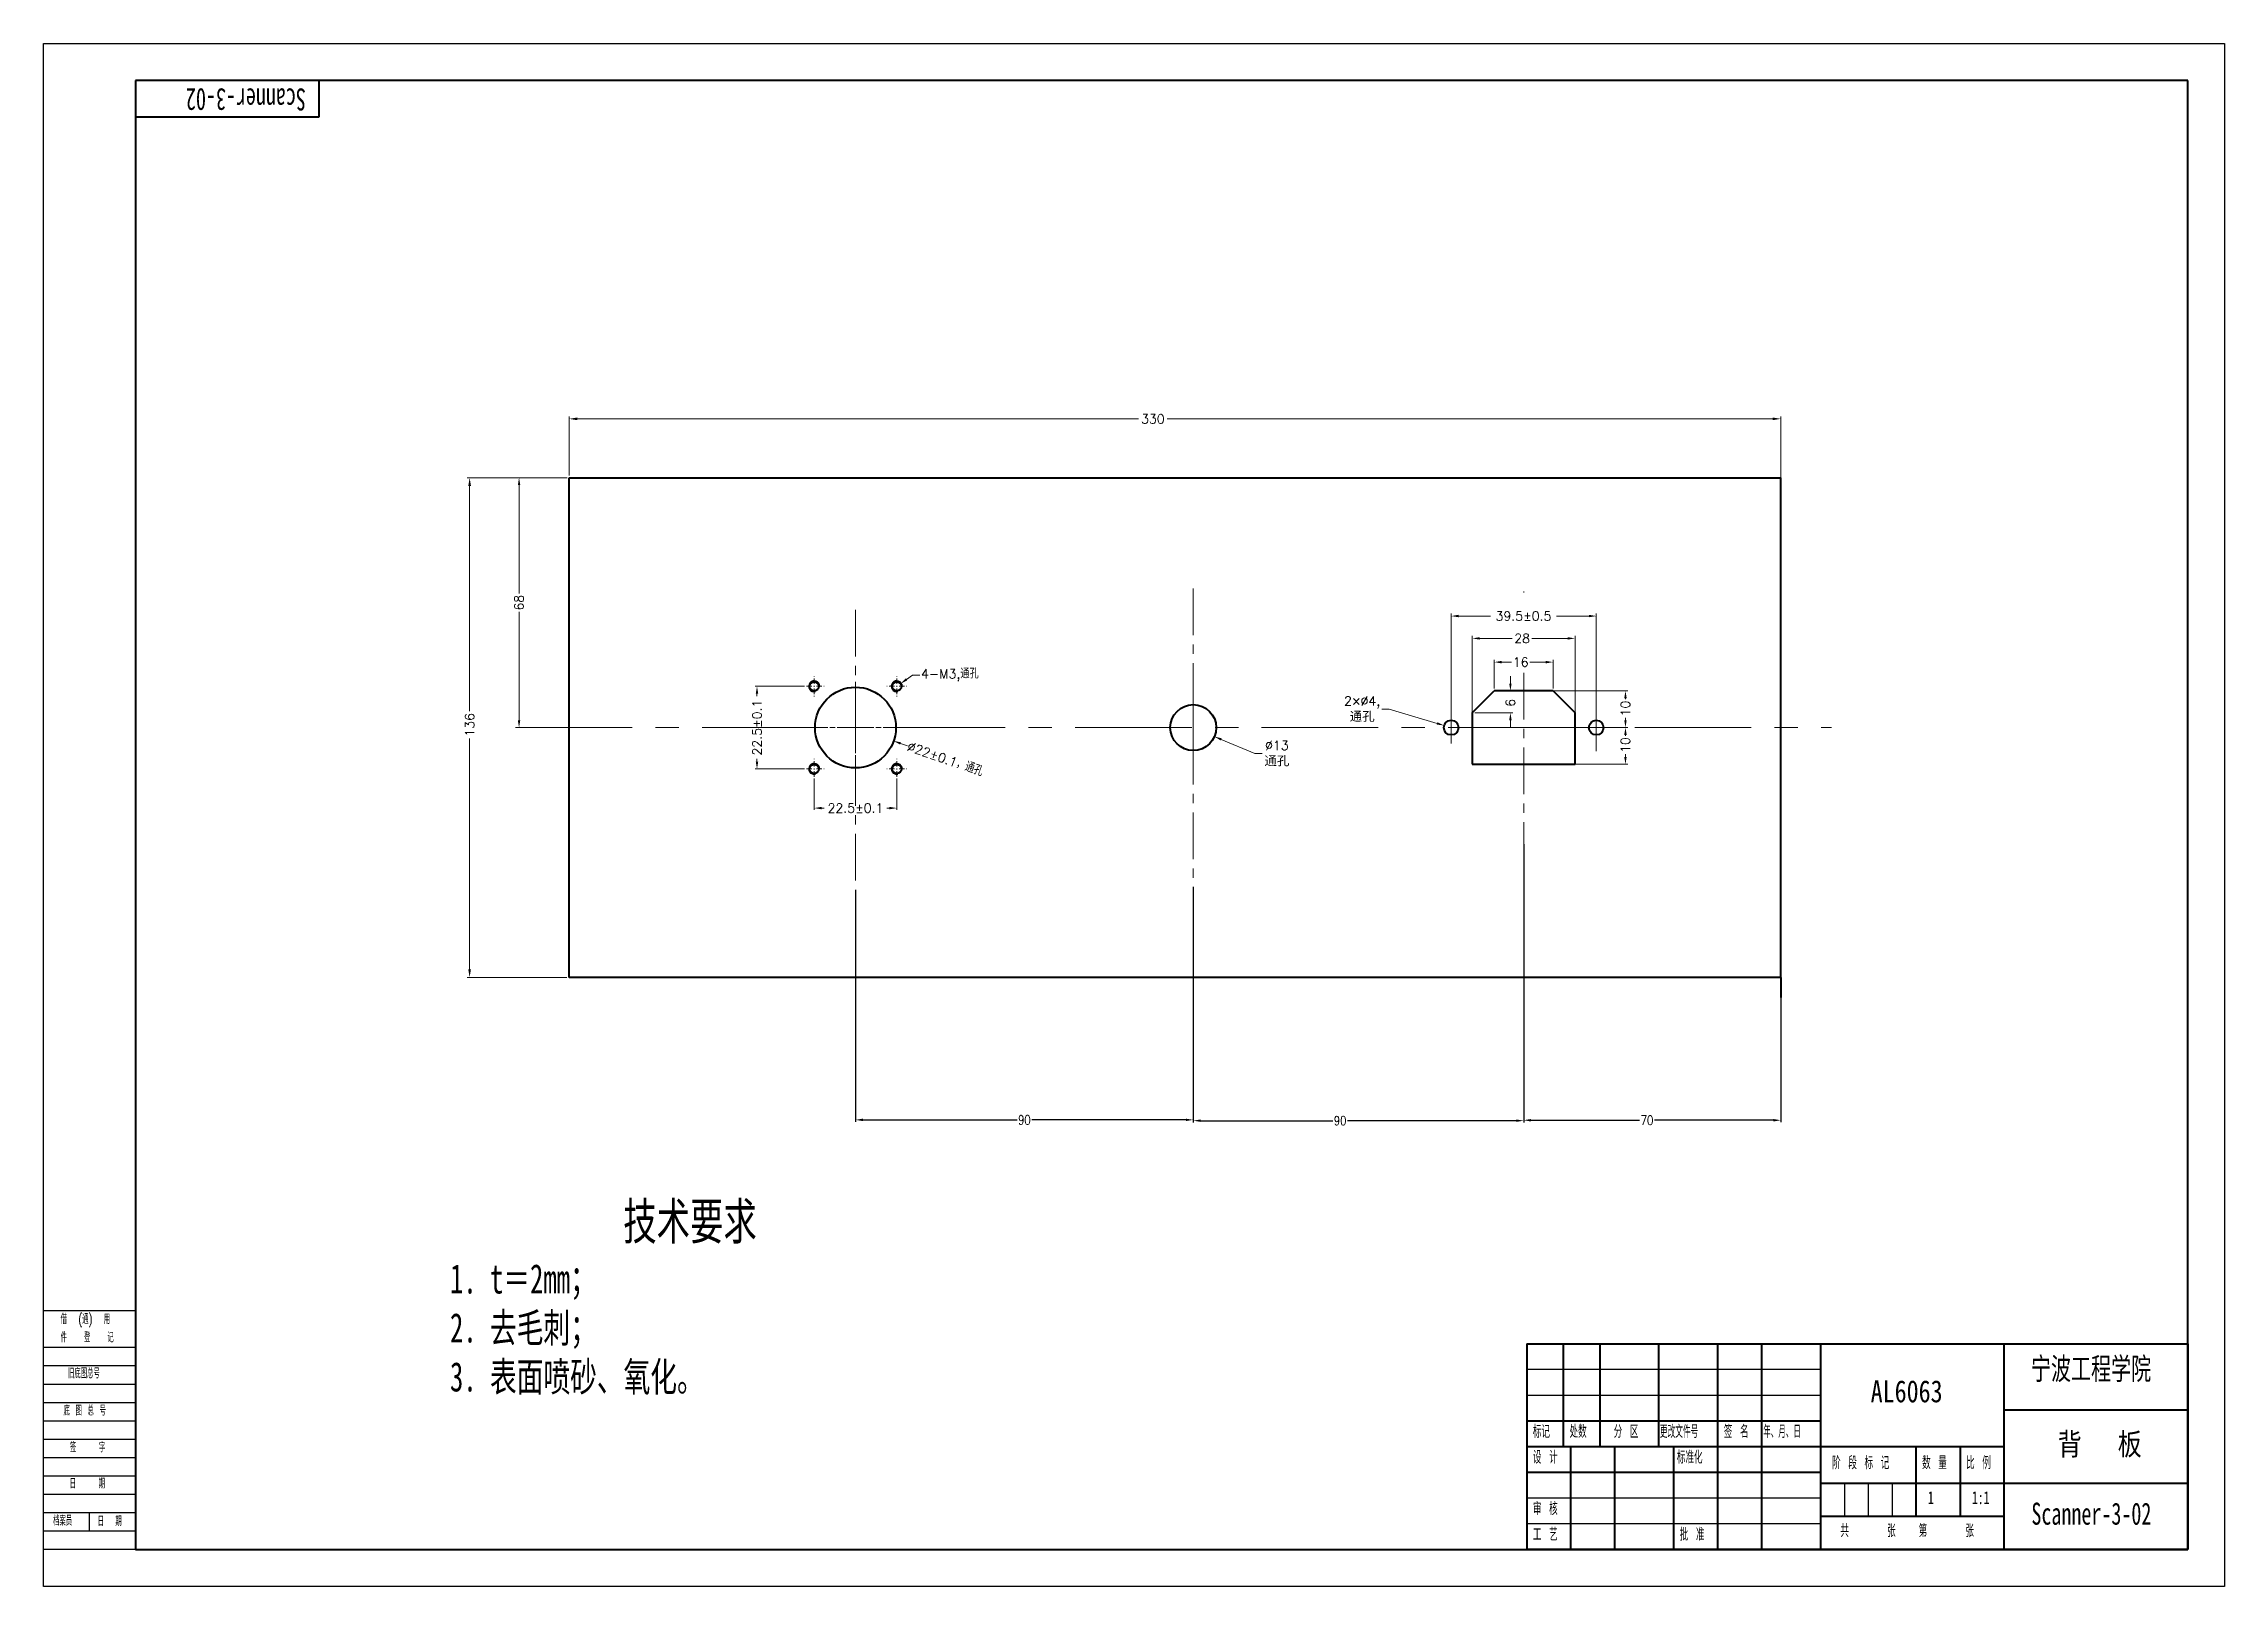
# Model space of a CAD drawing. Header units: millimetres. Extents: x 2888 to 5815, y 11255 to 13746.
# Drawn here: x 3583 to 4177, y 11255 to 11675 of the extents above; entities that cross this region are included whole.
import ezdxf

# ---------------------------------------------------------------- set-up
doc = ezdxf.new("R2010")
doc.units = ezdxf.units.MM
doc.header["$PDMODE"] = 3
doc.header["$PDSIZE"] = 0.3125
for name, pattern in [('CENTER', [50.8, 31.75, -6.35, 6.35, -6.35]), ('CENTERX2', [20.32, 12.7, -2.54, 2.54, -2.54]), ('EB_DASHDOT', [39, 30, -3, 3, -3])]:
    doc.linetypes.add(name, pattern=pattern)
for name, color, linetype, lineweight in [('CAXA0', 7, 'Continuous', 40), ('CAXA1', 1, 'EB_DASHDOT', 15), ('CAXA3', 7, 'Continuous', 25), ('center', 1, 'CENTER', 15), ('dim', 82, 'Continuous', 15), ('Trimetric', 7, 'Continuous', 40), ('中心线', 6, 'CENTER', 15), ('中心线层', 1, 'CENTERX2', 15), ('粗实线', 7, 'Continuous', 40)]:
    doc.layers.add(name, color=color, linetype=linetype, lineweight=lineweight)
doc.layers.add('尺寸线', color=7, linetype='Continuous')
doc.styles.add('ROMANC', font='romanc.shx', dxfattribs={"bigfont": 'gbcbig.shx'})
doc.styles.get("Standard").update_dxf_attribs({"font": 'txt', "width": 0.8, "bigfont": 'gbcbig.shx'})
doc.styles.add('TextStyle0', font='txt', dxfattribs={"width": 0.599418, "bigfont": 'gbcbig.shx'})
doc.styles.add('TextStyle1', font='txt', dxfattribs={"width": 0.585181, "bigfont": 'gbcbig.shx'})
doc.styles.add('UserTxtStyle1', font='txt', dxfattribs={"width": 0.667, "bigfont": 'gbcbig.shx'})
doc.styles.add('标准', font='txt', dxfattribs={"width": 0.667, "bigfont": 'gbcbig.shx'})
doc.dimstyles.get("Standard").update_dxf_attribs({"dimtxt": 0.15625, "dimasz": 0.1875, "dimexe": 0.18, "dimexo": 0.0625, "dimgap": 0.09, "dimtad": 0, "dimtih": 1, "dimtoh": 1, "dimdec": 3, "dimzin": 0, "dimdsep": 46, "dimtxsty": 'Standard', "dimcen": 0, "dimdle": 0.375, "dimadec": 0, "dimazin": 0, "dimtfac": 1, "dimtdec": 3, "dimtofl": 0, "dimtmove": 0, "dimatfit": 3, "dimfxl": 0, "dimtolj": 1, "dimtzin": 0, "dimarcsym": 0})
doc.dimstyles.new('YanXiu', dxfattribs={"dimtxt": 2.5, "dimasz": 2.2, "dimexe": 0.66, "dimexo": 0.66, "dimgap": 0.66, "dimtad": 0, "dimtoh": 1, "dimdsep": 46, "dimtxsty": 'ROMANC', "dimcen": 0, "dimclrd": 256, "dimclre": 131, "dimclrt": 42, "dimazin": 2, "dimtfac": 1, "dimtofl": 0, "dimtmove": 0, "dimatfit": 3, "dimfxl": 0, "dimlwd": 5, "dimlwe": 5, "dimarcsym": 0})

msp = doc.modelspace()

# ---------------------------------------------------------------- texts
at = {"layer": 'CAXA0', "color": 3, "linetype": 'Continuous', "lineweight": 25, "insert": (3654.5885, 11656.6112), "char_height": 6, "attachment_point": 1, "rotation": 180, "style": '标准'}
msp.add_mtext('{\\fFangSong_GB2312|b0|i0|c134|p0;Scanner-3-02}', dxfattribs=at)
at = {"layer": 'CAXA0', "color": 3, "linetype": 'Continuous', "lineweight": -3, "char_height": 6, "attachment_point": 1, "style": '标准'}
for s, insert in [('{\\fSTFangsong|b0|i0|c134|p2;宁波工程学院}', (4124.4463, 11317.072)), ('{\\fSimSun|b0|i0|c134|p2;\\W0.8;AL6063}', (4080.7955, 11310.9165)), ('{\\fSTFangsong|b0|i0|c134|p2;\\W0.8;背   板}', (4131.7415, 11296.5454)), ('{\\fSTFangsong|b0|i0|c134|p2;Scanner-3-02}', (4124.5793, 11277.6006))]:
    msp.add_mtext(s, dxfattribs=dict(at, insert=insert))
at = {"layer": 'CAXA0', "color": 3, "char_height": 3.5, "attachment_point": 1}
for s, insert, style in [('标记', (3988.7666, 11298.7074), '标准'), ('处数', (3998.7666, 11298.7074), '标准'), ('分 区', (4010.792, 11298.7074), '标准'), ('更改文件号', (4023.358, 11298.7074), 'TextStyle0'), ('签 名', (4040.792, 11298.7074), '标准'), ('年、月、日', (4051.5325, 11298.7074), 'TextStyle1'), ('设 计', (3988.792, 11291.7074), '标准'), ('标准化', (4027.9924, 11291.7074), '标准'), ('阶 段 标 记', (4070.2946, 11290.2074), '标准'), ('数 量', (4094.792, 11290.2074), '标准'), ('比 例', (4106.792, 11290.2074), '标准'), ('审 核', (3988.792, 11277.7074), '标准'), ('工 艺', (3988.792, 11270.7074), '标准'), ('批 准', (4028.792, 11270.7074), '标准'), ('共     张   第     张', (4072.5489, 11271.7074), '标准')]:
    msp.add_mtext(s, dxfattribs=dict(at, insert=insert, style=style))
at = {"layer": 'CAXA0', "insert": (3988.792, 11291.7074), "char_height": 3.5, "attachment_point": 1, "style": '标准'}
msp.add_mtext('设 计', dxfattribs=at)
at = {"layer": 'CAXA1', "color": 3, "lineweight": 25, "char_height": 3.5, "attachment_point": 1, "style": '标准'}
for s, insert in [('{\\fFangSong_GB2312|b0|i0|c134|p0;1}', (4096.3911, 11280.7074)), ('\\fFangSong_GB2312|b0|i0|p0;1:1', (4108.3911, 11280.7074))]:
    msp.add_mtext(s, dxfattribs=dict(at, insert=insert))
at = {"layer": 'CAXA3', "color": 3, "linetype": 'Continuous', "lineweight": 25, "insert": (3693.8272, 11359.2124), "char_height": 8, "attachment_point": 1, "style": '标准'}
msp.add_mtext('{\\fSTFangsong|b0|i0|c134|p2;             \\H1.25x;技术要求\\P\\H0.8x;1. t＝2mm；\\P2. 去毛刺；\\P3. 表面喷砂、氧化。}', dxfattribs=at)

# ---------------------------------------------------------------- blocks, each defined once
blk = doc.blocks.new('*D1978')
at = {"layer": 'Defpoints', "color": 0, "transparency": 16777216}
for p in [(3986.28, 11457.41), (3896.28, 11445.75), (3986.28, 11381.59)]:
    blk.add_point(p, dxfattribs=at)
at = {"layer": 'dim', "color": 0, "lineweight": -2, "transparency": 16777216}
for p, q in [((3986.28, 11456.91), (3986.28, 11381.09)), ((3896.28, 11445.25), (3896.28, 11381.09)), ((3898.28, 11381.59), (3934.28, 11381.59)), ((3984.28, 11381.59), (3938.28, 11381.59))]:
    blk.add_line(p, q, dxfattribs=at)
at = {"layer": 'dim', "color": 0, "transparency": 16777216}
for points in [[(3898.28, 11381.93), (3898.28, 11381.26), (3896.28, 11381.59)], [(3984.28, 11381.93), (3984.28, 11381.26), (3986.28, 11381.59)]]:
    blk.add_solid(points, dxfattribs=at)
at = {"layer": 'dim', "color": 0, "transparency": 16777216, "insert": (3936.28, 11381.59), "char_height": 2.5, "attachment_point": 5}
blk.add_mtext('\\A1;90', dxfattribs=at)
blk = doc.blocks.new('*D1992')
at = {"layer": 'Defpoints', "color": 0, "transparency": 16777216}
for p in [(4056.28, 11572.66), (3726.28, 11556.61), (4056.28, 11420.61)]:
    blk.add_point(p, dxfattribs=at)
at = {"layer": 'dim', "color": 131, "lineweight": 5, "transparency": 16777216}
for p, q in [((3726.28, 11557.27), (3726.28, 11573.32)), ((4056.28, 11421.27), (4056.28, 11573.32))]:
    blk.add_line(p, q, dxfattribs=at)
at = {"layer": 'dim', "lineweight": 5, "transparency": 16777216}
for p, q in [((3728.48, 11572.66), (3881.41, 11572.66)), ((4054.08, 11572.66), (3889.16, 11572.66))]:
    blk.add_line(p, q, dxfattribs=at)
at = {"layer": 'dim', "transparency": 16777216}
for points in [[(3728.48, 11573.03), (3728.48, 11572.3), (3726.28, 11572.66)], [(4054.08, 11573.03), (4054.08, 11572.3), (4056.28, 11572.66)]]:
    blk.add_solid(points, dxfattribs=at)
at = {"layer": 'dim', "color": 42, "transparency": 16777216, "insert": (3885.28, 11572.66), "char_height": 2.5, "attachment_point": 5, "style": 'ROMANC'}
blk.add_mtext('330', dxfattribs=at)
blk = doc.blocks.new('*D1966')
at = {"layer": 'Defpoints', "color": 0, "transparency": 16777216}
for p in [(3890.53, 11491.04), (3902.04, 11486.17)]:
    blk.add_point(p, dxfattribs=at)
at = {"layer": 'dim', "lineweight": 5, "transparency": 16777216}
for p, q in [((3913.02, 11481.53), (3903.88, 11485.39)), ((3915.02, 11481.53), (3913.02, 11481.53))]:
    blk.add_line(p, q, dxfattribs=at)
at = {"layer": 'dim', "transparency": 16777216}
blk.add_solid([(3904.01, 11485.7), (3903.75, 11485.09), (3902.04, 11486.17)], dxfattribs=at)
at = {"layer": 'dim', "color": 42, "transparency": 16777216, "insert": (3919.05, 11481.53), "char_height": 2.5, "attachment_point": 5, "style": 'ROMANC'}
blk.add_mtext('%%C13\\P{\\fFangSong|b0|i0|c134|p49;通孔}', dxfattribs=at)
blk = doc.blocks.new('*D1967')
at = {"layer": 'Defpoints', "color": 0, "transparency": 16777216}
for p in [(4000.28, 11512.89), (3972.28, 11488.61), (4000.28, 11488.61)]:
    blk.add_point(p, dxfattribs=at)
at = {"layer": 'dim', "color": 131, "lineweight": 5, "transparency": 16777216}
for p, q in [((3972.28, 11489.27), (3972.28, 11513.55)), ((4000.28, 11489.27), (4000.28, 11513.55))]:
    blk.add_line(p, q, dxfattribs=at)
at = {"layer": 'dim', "lineweight": 5, "transparency": 16777216}
for p, q in [((3974.28, 11512.89), (3983.17, 11512.89)), ((3998.28, 11512.89), (3988.54, 11512.89))]:
    blk.add_line(p, q, dxfattribs=at)
at = {"layer": 'dim', "transparency": 16777216}
for points in [[(3974.28, 11513.22), (3974.28, 11512.56), (3972.28, 11512.89)], [(3998.28, 11513.22), (3998.28, 11512.56), (4000.28, 11512.89)]]:
    blk.add_solid(points, dxfattribs=at)
at = {"layer": 'dim', "color": 42, "transparency": 16777216, "insert": (3985.85, 11512.89), "char_height": 2.5, "attachment_point": 5, "style": 'ROMANC'}
blk.add_mtext('28', dxfattribs=at)
blk = doc.blocks.new('*D1968')
at = {"layer": 'Defpoints', "color": 0, "transparency": 16777216}
for p in [(4006.03, 11518.97), (3966.53, 11488.61), (4006.03, 11488.61)]:
    blk.add_point(p, dxfattribs=at)
at = {"layer": 'dim', "color": 131, "lineweight": 5, "transparency": 16777216}
for p, q in [((3966.53, 11489.27), (3966.53, 11519.63)), ((4006.03, 11489.27), (4006.03, 11519.63))]:
    blk.add_line(p, q, dxfattribs=at)
at = {"layer": 'dim', "lineweight": 5, "transparency": 16777216}
for p, q in [((3968.53, 11518.97), (3977.24, 11518.97)), ((4004.03, 11518.97), (3995.23, 11518.97))]:
    blk.add_line(p, q, dxfattribs=at)
at = {"layer": 'dim', "transparency": 16777216}
for points in [[(3968.53, 11519.31), (3968.53, 11518.64), (3966.53, 11518.97)], [(4004.03, 11519.31), (4004.03, 11518.64), (4006.03, 11518.97)]]:
    blk.add_solid(points, dxfattribs=at)
at = {"layer": 'dim', "color": 42, "transparency": 16777216, "insert": (3986.23, 11518.97), "char_height": 2.5, "attachment_point": 5, "style": 'ROMANC'}
blk.add_mtext('\\A1;39.5±0.5', dxfattribs=at)
blk = doc.blocks.new('*D1969')
at = {"layer": 'Defpoints', "color": 0, "transparency": 16777216}
for p in [(3972.28, 11488.61), (3972.28, 11478.61), (4014.01, 11478.61)]:
    blk.add_point(p, dxfattribs=at)
at = {"layer": 'dim', "color": 131, "lineweight": 5, "transparency": 16777216}
for p, q in [((3972.94, 11488.61), (4014.67, 11488.61)), ((3972.94, 11478.61), (4014.67, 11478.61))]:
    blk.add_line(p, q, dxfattribs=at)
at = {"layer": 'dim', "lineweight": 5, "transparency": 16777216}
for p, q in [((4014.01, 11486.61), (4014.01, 11486.36)), ((4014.01, 11480.61), (4014.01, 11481.35))]:
    blk.add_line(p, q, dxfattribs=at)
at = {"layer": 'dim', "transparency": 16777216}
for points in [[(4013.67, 11486.61), (4014.34, 11486.61), (4014.01, 11488.61)], [(4013.67, 11480.61), (4014.34, 11480.61), (4014.01, 11478.61)]]:
    blk.add_solid(points, dxfattribs=at)
at = {"layer": 'dim', "color": 42, "transparency": 16777216, "insert": (4014.01, 11483.86), "char_height": 2.5, "attachment_point": 5, "rotation": 90, "style": 'ROMANC'}
blk.add_mtext('10', dxfattribs=at)
blk = doc.blocks.new('*D1970')
at = {"layer": 'Defpoints', "color": 0, "transparency": 16777216}
for p in [(3986.28, 11498.61), (4014.01, 11498.61), (3986.28, 11488.61)]:
    blk.add_point(p, dxfattribs=at)
at = {"layer": 'dim', "color": 131, "lineweight": 5, "transparency": 16777216}
for p, q in [((3986.94, 11498.61), (4014.67, 11498.61)), ((3986.94, 11488.61), (4014.67, 11488.61))]:
    blk.add_line(p, q, dxfattribs=at)
at = {"layer": 'dim', "lineweight": 5, "transparency": 16777216}
for p, q in [((4014.01, 11496.61), (4014.01, 11496.3)), ((4014.01, 11490.61), (4014.01, 11491.29))]:
    blk.add_line(p, q, dxfattribs=at)
at = {"layer": 'dim', "transparency": 16777216}
for points in [[(4013.67, 11496.61), (4014.34, 11496.61), (4014.01, 11498.61)], [(4013.67, 11490.61), (4014.34, 11490.61), (4014.01, 11488.61)]]:
    blk.add_solid(points, dxfattribs=at)
at = {"layer": 'dim', "color": 42, "transparency": 16777216, "insert": (4014.01, 11493.79), "char_height": 2.5, "attachment_point": 5, "rotation": 90, "style": 'ROMANC'}
blk.add_mtext('10', dxfattribs=at)
blk = doc.blocks.new('*D1971')
at = {"layer": 'Defpoints', "color": 0, "transparency": 16777216}
for p in [(3964.62, 11489.18), (3968.45, 11488.04)]:
    blk.add_point(p, dxfattribs=at)
at = {"layer": 'dim', "lineweight": 5, "transparency": 16777216}
for p, q in [((3947.61, 11493.64), (3949.61, 11493.64)), ((3949.61, 11493.64), (3962.7, 11489.75))]:
    blk.add_line(p, q, dxfattribs=at)
at = {"layer": 'dim', "transparency": 16777216}
blk.add_solid([(3962.79, 11490.07), (3962.6, 11489.43), (3964.62, 11489.18)], dxfattribs=at)
at = {"layer": 'dim', "color": 42, "transparency": 16777216, "insert": (3942.29, 11493.64), "char_height": 2.5, "attachment_point": 5, "style": 'ROMANC'}
blk.add_mtext('2×∅4,\\P{\\fFangSong|b0|i0|c134|p49;通孔}', dxfattribs=at)
blk = doc.blocks.new('*D1972')
at = {"layer": 'Defpoints', "color": 0, "transparency": 16777216}
for p in [(3994.28, 11506.43), (3978.28, 11498.61), (3994.28, 11498.61)]:
    blk.add_point(p, dxfattribs=at)
at = {"layer": 'dim', "color": 131, "lineweight": 5, "transparency": 16777216}
for p, q in [((3978.28, 11499.27), (3978.28, 11507.09)), ((3994.28, 11499.27), (3994.28, 11507.09))]:
    blk.add_line(p, q, dxfattribs=at)
at = {"layer": 'dim', "lineweight": 5, "transparency": 16777216}
for p, q in [((3980.28, 11506.43), (3982.97, 11506.43)), ((3992.28, 11506.43), (3987.98, 11506.43))]:
    blk.add_line(p, q, dxfattribs=at)
at = {"layer": 'dim', "transparency": 16777216}
for points in [[(3980.28, 11506.76), (3980.28, 11506.09), (3978.28, 11506.43)], [(3992.28, 11506.76), (3992.28, 11506.09), (3994.28, 11506.43)]]:
    blk.add_solid(points, dxfattribs=at)
at = {"layer": 'dim', "color": 42, "transparency": 16777216, "insert": (3985.47, 11506.43), "char_height": 2.5, "attachment_point": 5, "style": 'ROMANC'}
blk.add_mtext('16', dxfattribs=at)
blk = doc.blocks.new('*D1973')
at = {"layer": 'Defpoints', "color": 0, "transparency": 16777216}
for p in [(3978.28, 11498.61), (3972.28, 11492.61), (3982.67, 11492.61)]:
    blk.add_point(p, dxfattribs=at)
at = {"layer": 'dim', "lineweight": 5, "transparency": 16777216}
for p, q in [((3982.67, 11500.61), (3982.67, 11502.61)), ((3982.67, 11490.61), (3982.67, 11488.61))]:
    blk.add_line(p, q, dxfattribs=at)
at = {"layer": 'dim', "color": 131, "lineweight": 5, "transparency": 16777216}
for p, q in [((3978.94, 11498.61), (3983.33, 11498.61)), ((3972.94, 11492.61), (3983.33, 11492.61))]:
    blk.add_line(p, q, dxfattribs=at)
at = {"layer": 'dim', "transparency": 16777216}
for points in [[(3982.33, 11500.61), (3983, 11500.61), (3982.67, 11498.61)], [(3982.33, 11490.61), (3983, 11490.61), (3982.67, 11492.61)]]:
    blk.add_solid(points, dxfattribs=at)
at = {"layer": 'dim', "color": 42, "transparency": 16777216, "insert": (3982.67, 11495.36), "char_height": 2.5, "attachment_point": 5, "rotation": 90, "style": 'ROMANC'}
blk.add_mtext('6', dxfattribs=at)
blk = doc.blocks.new('*D1974')
at = {"layer": 'Defpoints', "color": 0, "transparency": 16777216}
for p in [(3790.78, 11499.86), (3777.45, 11477.36), (3790.78, 11477.36)]:
    blk.add_point(p, dxfattribs=at)
at = {"layer": 'dim', "color": 131, "lineweight": 5, "transparency": 16777216}
for p, q in [((3790.28, 11499.86), (3776.95, 11499.86)), ((3790.28, 11477.36), (3776.95, 11477.36))]:
    blk.add_line(p, q, dxfattribs=at)
at = {"layer": 'dim', "lineweight": 5, "transparency": 16777216}
for p, q in [((3777.45, 11497.86), (3777.45, 11497.14)), ((3777.45, 11479.36), (3777.45, 11480.07))]:
    blk.add_line(p, q, dxfattribs=at)
at = {"layer": 'dim', "transparency": 16777216}
for points in [[(3777.12, 11497.86), (3777.79, 11497.86), (3777.45, 11499.86)], [(3777.12, 11479.36), (3777.79, 11479.36), (3777.45, 11477.36)]]:
    blk.add_solid(points, dxfattribs=at)
at = {"layer": 'dim', "color": 42, "transparency": 16777216, "insert": (3777.45, 11488.61), "char_height": 2.5, "attachment_point": 5, "rotation": 90, "style": 'ROMANC'}
blk.add_mtext('22.5±0.1', dxfattribs=at)
blk = doc.blocks.new('*D1975')
at = {"layer": 'Defpoints', "color": 0, "transparency": 16777216}
for p in [(3816.56, 11500.58), (3814.51, 11499.14)]:
    blk.add_point(p, dxfattribs=at)
at = {"layer": 'dim', "lineweight": 5, "transparency": 16777216}
for p, q in [((3819.83, 11502.88), (3818.19, 11501.73)), ((3821.83, 11502.88), (3819.83, 11502.88))]:
    blk.add_line(p, q, dxfattribs=at)
at = {"layer": 'dim', "transparency": 16777216}
blk.add_solid([(3818, 11502), (3818.38, 11501.46), (3816.56, 11500.58)], dxfattribs=at)
at = {"layer": 'dim', "color": 42, "transparency": 16777216, "insert": (3829.98, 11502.88), "char_height": 2.5, "attachment_point": 5, "style": 'ROMANC'}
blk.add_mtext('4-M3,通孔', dxfattribs=at)
blk = doc.blocks.new('*D1976')
at = {"layer": 'Defpoints', "color": 0, "transparency": 16777216}
for p in [(3793.03, 11475.23), (3815.53, 11475.23), (3815.53, 11466.69)]:
    blk.add_point(p, dxfattribs=at)
at = {"layer": 'dim', "color": 131, "lineweight": 5, "transparency": 16777216}
for p, q in [((3793.03, 11474.73), (3793.03, 11466.19)), ((3815.53, 11474.73), (3815.53, 11466.19))]:
    blk.add_line(p, q, dxfattribs=at)
at = {"layer": 'dim', "lineweight": 5, "transparency": 16777216}
for p, q in [((3795.03, 11466.69), (3795.75, 11466.69)), ((3813.53, 11466.69), (3812.82, 11466.69))]:
    blk.add_line(p, q, dxfattribs=at)
at = {"layer": 'dim', "transparency": 16777216}
for points in [[(3795.03, 11467.03), (3795.03, 11466.36), (3793.03, 11466.69)], [(3813.53, 11467.03), (3813.53, 11466.36), (3815.53, 11466.69)]]:
    blk.add_solid(points, dxfattribs=at)
at = {"layer": 'dim', "color": 42, "transparency": 16777216, "insert": (3804.28, 11466.69), "char_height": 2.5, "attachment_point": 5, "style": 'ROMANC'}
blk.add_mtext('22.5±0.1', dxfattribs=at)
blk = doc.blocks.new('*D1977')
at = {"layer": 'Defpoints', "color": 0, "transparency": 16777216}
for p in [(3793.91, 11492.26), (3814.66, 11484.96)]:
    blk.add_point(p, dxfattribs=at)
at = {"layer": 'dim', "lineweight": 5, "transparency": 16777216}
blk.add_line((3818.43, 11483.63), (3816.55, 11484.29), dxfattribs=at)
at = {"layer": 'dim', "transparency": 16777216}
blk.add_solid([(3816.66, 11484.61), (3816.44, 11483.98), (3814.66, 11484.96)], dxfattribs=at)
at = {"layer": 'dim', "color": 42, "transparency": 16777216, "insert": (3828.73, 11480.01), "char_height": 2.5, "attachment_point": 5, "rotation": 340.61682, "style": 'ROMANC'}
blk.add_mtext('∅22±0.1，通孔', dxfattribs=at)
blk = doc.blocks.new('*D1993')
at = {"layer": 'Defpoints', "color": 0, "transparency": 16777216}
for p in [(4056.28, 11488.61), (3986.28, 11457.41), (4056.28, 11381.71)]:
    blk.add_point(p, dxfattribs=at)
at = {"layer": 'dim', "color": 0, "lineweight": -2, "transparency": 16777216}
for p, q in [((4056.28, 11488.11), (4056.28, 11381.21)), ((3986.28, 11456.91), (3986.28, 11381.21)), ((3988.28, 11381.71), (4017.87, 11381.71)), ((4054.28, 11381.71), (4021.87, 11381.71))]:
    blk.add_line(p, q, dxfattribs=at)
at = {"layer": 'dim', "color": 0, "transparency": 16777216}
for points in [[(3988.28, 11382.04), (3988.28, 11381.37), (3986.28, 11381.71)], [(4054.28, 11382.04), (4054.28, 11381.37), (4056.28, 11381.71)]]:
    blk.add_solid(points, dxfattribs=at)
at = {"layer": 'dim', "color": 0, "transparency": 16777216, "insert": (4019.87, 11381.71), "char_height": 2.5, "attachment_point": 5}
blk.add_mtext('\\A1;70', dxfattribs=at)
blk = doc.blocks.new('*D1994')
at = {"layer": 'Defpoints', "color": 0, "transparency": 16777216}
for p in [(3804.28, 11444.92), (3896.28, 11445.75), (3896.28, 11381.81)]:
    blk.add_point(p, dxfattribs=at)
at = {"layer": 'dim', "color": 0, "lineweight": -2, "transparency": 16777216}
for p, q in [((3804.28, 11444.42), (3804.28, 11381.31)), ((3896.28, 11445.25), (3896.28, 11381.31)), ((3806.28, 11381.81), (3848.28, 11381.81)), ((3894.28, 11381.81), (3852.28, 11381.81))]:
    blk.add_line(p, q, dxfattribs=at)
at = {"layer": 'dim', "color": 0, "transparency": 16777216}
for points in [[(3806.28, 11382.15), (3806.28, 11381.48), (3804.28, 11381.81)], [(3894.28, 11382.15), (3894.28, 11381.48), (3896.28, 11381.81)]]:
    blk.add_solid(points, dxfattribs=at)
at = {"layer": 'dim', "color": 0, "transparency": 16777216, "insert": (3850.28, 11381.81), "char_height": 2.5, "attachment_point": 5}
blk.add_mtext('\\A1;90', dxfattribs=at)
blk = doc.blocks.new('CAXBLOCK1230', base_point=(1092.15, 1364.93))
at = {"layer": 'CAXA3'}
for p, q in [((1092.15, 1429.93), (1067.15, 1429.93)), ((1092.15, 1419.93), (1067.15, 1419.93)), ((1092.15, 1414.93), (1067.15, 1414.93)), ((1092.15, 1409.93), (1067.15, 1409.93)), ((1092.15, 1404.93), (1067.15, 1404.93)), ((1092.15, 1399.93), (1067.15, 1399.93)), ((1092.15, 1394.93), (1067.15, 1394.93)), ((1092.15, 1389.93), (1067.15, 1389.93)), ((1092.15, 1384.93), (1067.15, 1384.93)), ((1092.15, 1379.93), (1067.15, 1379.93)), ((1092.15, 1374.93), (1067.15, 1374.93)), ((1079.65, 1369.93), (1079.65, 1374.93)), ((1092.15, 1369.93), (1067.15, 1369.93)), ((1092.15, 1364.93), (1067.15, 1364.93))]:
    blk.add_line(p, q, dxfattribs=at)
at = {"layer": 'CAXA0', "linetype": 'Continuous', "lineweight": 25, "char_height": 2.6, "attachment_point": 1}
for s, insert, style in [('借  (通)  用', (1071.79, 1428.96), '标准'), ('件   登   记', (1071.79, 1423.97), '标准'), ('旧底图总号', (1073.79, 1414.18), '标准'), ('底 图 总 号', (1072.56, 1404.05), '标准'), ('签    字', (1074.31, 1394.03), '标准'), ('日    期', (1074.22, 1384.18), 'UserTxtStyle1'), ('档案员', (1069.73, 1374.07), '标准'), ('日  期', (1081.85, 1373.93), '标准')]:
    blk.add_mtext(s, dxfattribs=dict(at, insert=insert, style=style))
blk = doc.blocks.new('*D1959')
at = {"layer": 'Defpoints', "color": 0, "transparency": 16777216}
for p in [(3726.28, 11556.61), (3699.18, 11420.61), (3726.28, 11420.61)]:
    blk.add_point(p, dxfattribs=at)
at = {"layer": 'dim', "color": 131, "lineweight": 5, "transparency": 16777216}
for p, q in [((3725.62, 11556.61), (3698.52, 11556.61)), ((3725.62, 11420.61), (3698.52, 11420.61))]:
    blk.add_line(p, q, dxfattribs=at)
at = {"layer": 'dim', "lineweight": 5, "transparency": 16777216}
for p, q in [((3699.18, 11554.41), (3699.18, 11493.05)), ((3699.18, 11422.81), (3699.18, 11485.65))]:
    blk.add_line(p, q, dxfattribs=at)
at = {"layer": 'dim', "transparency": 16777216}
for points in [[(3698.81, 11554.41), (3699.54, 11554.41), (3699.18, 11556.61)], [(3698.81, 11422.81), (3699.54, 11422.81), (3699.18, 11420.61)]]:
    blk.add_solid(points, dxfattribs=at)
at = {"layer": 'dim', "color": 42, "transparency": 16777216, "insert": (3699.18, 11489.35), "char_height": 2.5, "attachment_point": 5, "rotation": 90, "style": 'ROMANC'}
blk.add_mtext('136', dxfattribs=at)
blk = doc.blocks.new('*D1960')
at = {"layer": 'Defpoints', "color": 0, "transparency": 16777216}
for p in [(3726.28, 11556.61), (3712.64, 11488.61), (3726.28, 11488.61)]:
    blk.add_point(p, dxfattribs=at)
at = {"layer": 'dim', "color": 131, "lineweight": 13, "transparency": 16777216}
for p, q in [((3725.78, 11556.61), (3712.14, 11556.61)), ((3725.78, 11488.61), (3712.14, 11488.61))]:
    blk.add_line(p, q, dxfattribs=at)
at = {"layer": 'dim', "lineweight": 13, "transparency": 16777216}
for p, q in [((3712.64, 11554.61), (3712.64, 11525.13)), ((3712.64, 11490.61), (3712.64, 11520.09))]:
    blk.add_line(p, q, dxfattribs=at)
at = {"layer": 'dim', "transparency": 16777216}
for points in [[(3712.31, 11554.61), (3712.98, 11554.61), (3712.64, 11556.61)], [(3712.31, 11490.61), (3712.98, 11490.61), (3712.64, 11488.61)]]:
    blk.add_solid(points, dxfattribs=at)
at = {"layer": 'dim', "color": 42, "transparency": 16777216, "insert": (3712.64, 11522.61), "char_height": 2.5, "attachment_point": 5, "rotation": 90, "style": 'ROMANC'}
blk.add_mtext('68', dxfattribs=at)

# ---------------------------------------------------------------- dimensions: what is measured, and where the dimension line sits
at = {"layer": 'dim', "color": 3}
dim = msp.add_linear_dim(base=(4056.2841, 11572.6631), p1=(3726.2841, 11556.6092), p2=(4056.2841, 11420.6092), dimstyle='YanXiu', dxfattribs=at)
dim.commit()
dim.dimension.update_dxf_attribs({"geometry": '*D1992', "text_midpoint": (3885.2841, 11572.6631), "dimtype": 160})
dim = msp.add_linear_dim(base=(3699.1765, 11420.6092), p1=(3726.2841, 11556.6092), p2=(3726.2841, 11420.6092), angle=90, dimstyle='YanXiu', dxfattribs=at)
dim.commit()
dim.dimension.update_dxf_attribs({"geometry": '*D1959', "text_midpoint": (3699.1765, 11489.3495), "dimtype": 160})
at = {"layer": 'dim'}
dim = msp.add_linear_dim(base=(3712.6445, 11488.6092), p1=(3726.2841, 11556.6092), p2=(3726.2841, 11488.6092), angle=90, dimstyle='YanXiu', override={"dimasz": 2, "dimexe": 0.49975, "dimexo": 0.49975, "dimgap": 0.49975, "dimlwd": 13, "dimlwe": 13}, dxfattribs=at)
dim.commit()
dim.dimension.update_dxf_attribs({"geometry": '*D1960', "text_midpoint": (3712.6445, 11522.6092)})
for base, p1, p2, override, picture, middle in [((4006.0341, 11518.9741), (3966.5341, 11488.6092), (4006.0341, 11488.6092), {"dimasz": 2, "dimgap": 0.66, "dimtol": 1, "dimlim": 0, "dimtp": 0.5, "dimtm": 0.5, "dimtfac": 1, "dimtdec": 3, "dimtolj": 1}, '*D1968', (3986.232, 11518.9741)), ((4000.2841, 11512.8901), (3972.2841, 11488.6092), (4000.2841, 11488.6092), {"dimasz": 2}, '*D1967', (3985.8513, 11512.8901)), ((3994.2841, 11506.4258), (3978.2841, 11498.6092), (3994.2841, 11498.6092), {"dimasz": 2}, '*D1972', (3985.4706, 11506.4258))]:
    dim = msp.add_linear_dim(base=base, p1=p1, p2=p2, dimstyle='YanXiu', override=override, dxfattribs=at)
    dim.commit()
    dim.dimension.update_dxf_attribs({"geometry": picture, "text_midpoint": middle, "dimtype": 160})
dim = msp.add_linear_dim(base=(3777.4547, 11477.3592), p1=(3790.7841, 11499.8592), p2=(3790.7841, 11477.3592), angle=90, text='<>±0.1', dimstyle='YanXiu', override={"dimasz": 2, "dimexe": 0.49975, "dimexo": 0.49975, "dimgap": 0.49975}, dxfattribs=at)
dim.commit()
dim.dimension.update_dxf_attribs({"geometry": '*D1974', "text_midpoint": (3777.4547, 11488.6092)})
for p1, p2, text, picture, middle in [((3814.5119, 11499.1397), (3816.5563, 11500.5787), '4-M3,通孔', '*D1975', (3829.9846, 11502.881)), ((3793.9076, 11492.2599), (3814.6606, 11484.9585), '<>±0.1，通孔', '*D1977', (3828.7279, 11480.0093))]:
    dim = msp.add_diameter_dim_2p(p1=p1, p2=p2, text=text, dimstyle='YanXiu', override={"dimasz": 2, "dimexe": 0.49975, "dimexo": 0.49975, "dimgap": 0.49975}, dxfattribs=at)
    dim.commit()
    dim.dimension.update_dxf_attribs({"geometry": picture, "text_midpoint": middle})
for base, p1, p2, picture, middle in [((3982.6671, 11492.6092), (3978.2841, 11498.6092), (3972.2841, 11492.6092), '*D1973', (3982.6671, 11495.3645)), ((4014.0079, 11498.6092), (3986.2841, 11488.6092), (3986.2841, 11498.6092), '*D1970', (4014.0079, 11493.7907)), ((4014.0079, 11478.6092), (3972.2841, 11488.6092), (3972.2841, 11478.6092), '*D1969', (4014.0079, 11483.8561))]:
    dim = msp.add_linear_dim(base=base, p1=p1, p2=p2, angle=90, dimstyle='YanXiu', override={"dimasz": 2}, dxfattribs=at)
    dim.commit()
    dim.dimension.update_dxf_attribs({"geometry": picture, "text_midpoint": middle, "dimtype": 160})
for p1, p2, text, picture, middle in [((3968.4512, 11488.0394), (3964.617, 11489.1789), '2×<>,\\P{\\fFangSong|b0|i0|c134|p49;通孔}', '*D1971', (3942.2886, 11493.6393)), ((3890.528, 11491.0444), (3902.0402, 11486.174), '%%C13\\P{\\fFangSong|b0|i0|c134|p49;通孔}', '*D1966', (3919.0489, 11481.5269))]:
    dim = msp.add_diameter_dim_2p(p1=p1, p2=p2, text=text, dimstyle='YanXiu', override={"dimasz": 2}, dxfattribs=at)
    dim.commit()
    dim.dimension.update_dxf_attribs({"geometry": picture, "text_midpoint": middle, "dimtype": 163})
for base, p1, p2, text, dimstyle, override, picture, middle in [((4056.2841, 11381.7065), (3986.2841, 11457.4128), (4056.2841, 11488.6092), '70', 'Standard', {"dimtxt": 2.5, "dimasz": 2, "dimexe": 0.49975, "dimexo": 0.49975, "dimgap": 0.49975}, '*D1993', (4019.8746, 11381.7065)), ((3815.534099, 11466.693427), (3793.029102, 11475.234194), (3815.534099, 11475.234194), '<>±0.1', 'YanXiu', {"dimasz": 2, "dimexe": 0.49975, "dimexo": 0.49975, "dimgap": 0.49975}, '*D1976', (3804.2816, 11466.693427)), ((3986.2841, 11381.5946), (3896.2841, 11445.7484), (3986.2841, 11457.4128), '90', 'Standard', {"dimtxt": 2.5, "dimasz": 2, "dimexe": 0.49975, "dimexo": 0.49975, "dimgap": 0.49975}, '*D1978', (3936.2841, 11381.5946)), ((3896.2841, 11381.812), (3804.2841, 11444.9162), (3896.2841, 11445.7484), '90', 'Standard', {"dimtxt": 2.5, "dimasz": 2, "dimexe": 0.49975, "dimexo": 0.49975, "dimgap": 0.49975}, '*D1994', (3850.2841, 11381.812))]:
    dim = msp.add_linear_dim(base=base, p1=p1, p2=p2, text=text, dimstyle=dimstyle, override=override, dxfattribs=at)
    dim.commit()
    dim.dimension.update_dxf_attribs({"geometry": picture, "text_midpoint": middle, "dimtype": 160})

# ---------------------------------------------------------------- linework, layer by layer
at = {"layer": 'CAXA0', "linetype": 'Continuous'}
for p, q in [((4167.1398, 11664.8099), (3608.1398, 11664.8099)), ((3608.1398, 11664.8099), (3608.1398, 11264.8099)), ((4167.1398, 11264.8099), (4167.1398, 11664.8099)), ((3987.1398, 11320.8099), (4167.1398, 11320.8099)), ((3987.1398, 11320.8099), (3987.1398, 11264.8099)), ((3997.1398, 11292.8099), (3997.1398, 11320.8099)), ((4007.1398, 11292.8099), (4007.1398, 11320.8099)), ((4023.1398, 11292.8099), (4023.1398, 11320.8099)), ((4039.1398, 11292.8099), (4039.1398, 11320.8099)), ((4051.1398, 11292.8099), (4051.1398, 11320.8099)), ((4067.1398, 11320.8099), (4067.1398, 11264.8099)), ((4117.1398, 11264.8099), (4117.1398, 11320.8099)), ((4167.1398, 11320.8099), (4167.1398, 11264.8099)), ((4067.1398, 11299.8099), (3987.1398, 11299.8099)), ((4167.1398, 11302.8099), (4117.1398, 11302.8099)), ((4117.1398, 11292.8099), (3987.1398, 11292.8099)), ((3999.1398, 11264.8099), (3999.1398, 11292.8099)), ((4011.1398, 11264.8099), (4011.1398, 11292.8099)), ((4027.1398, 11264.8099), (4027.1398, 11292.8099)), ((4039.1398, 11264.8099), (4039.1398, 11292.8099)), ((4051.1398, 11264.8099), (4051.1398, 11292.8099)), ((4093.1398, 11292.8099), (4093.1398, 11273.8099)), ((4105.1398, 11292.8099), (4105.1398, 11273.8099)), ((4067.1398, 11285.8099), (3987.1398, 11285.8099)), ((4117.1398, 11282.8099), (4067.1398, 11282.8099)), ((4167.1398, 11282.8099), (4117.1398, 11282.8099)), ((4117.1398, 11273.8099), (4067.1398, 11273.8099)), ((3608.1398, 11264.8099), (4167.1398, 11264.8099)), ((4167.1398, 11264.8099), (3987.1398, 11264.8099))]:
    msp.add_line(p, q, dxfattribs=at)
at = {"layer": 'CAXA0'}
for p, q in [((3658.1398, 11664.8099), (3658.1398, 11654.8099)), ((3658.1398, 11654.8099), (3608.1398, 11654.8099))]:
    msp.add_line(p, q, dxfattribs=at)
at = {"layer": 'CAXA3', "linetype": 'Continuous', "lineweight": 25}
for p, q in [((3583.1398, 11674.8099), (4177.1398, 11674.8099)), ((3583.1398, 11254.8099), (3583.1398, 11674.8099)), ((4177.1398, 11674.8099), (4177.1398, 11254.8099)), ((4067.1398, 11313.8099), (3987.1398, 11313.8099)), ((4067.1398, 11306.8099), (3987.1398, 11306.8099)), ((4073.6398, 11282.8099), (4073.6398, 11273.8099)), ((4080.1398, 11282.8099), (4080.1398, 11273.8099)), ((4086.6398, 11282.8099), (4086.6398, 11273.8099)), ((4067.1398, 11278.8099), (3987.1398, 11278.8099)), ((4067.1398, 11271.8099), (3987.1398, 11271.8099)), ((4177.1398, 11254.8099), (3583.1398, 11254.8099))]:
    msp.add_line(p, q, dxfattribs=at)
at = {"layer": 'center'}
msp.add_line((3711.7134, 11488.6092), (4070.1112, 11488.6092), dxfattribs=at)
at = {"layer": 'Trimetric', "linetype": 'Continuous'}
for centre, radius in [((3793.0291, 11499.8592), 1.25), ((3815.5341, 11499.8592), 1.25), ((3804.2841, 11488.6092), 11), ((3793.0291, 11477.3592), 1.25), ((3815.5341, 11477.3592), 1.25)]:
    msp.add_circle(centre, radius, dxfattribs=at)
at = {"layer": '中心线'}
for p, q in [((3896.2841, 11500.2131), (3896.2841, 11476.2392)), ((3966.5341, 11484.3085), (3966.5341, 11493.7214)), ((4006.0341, 11493.0723), (4006.0341, 11482.1987))]:
    msp.add_line(p, q, dxfattribs=at)
at = {"layer": '中心线层'}
for p, q in [((3896.2841, 11526.4715), (3896.2841, 11445.7484)), ((3986.2841, 11525.6257), (3986.2841, 11525.3692)), ((3804.2841, 11520.6461), (3804.2841, 11444.9162)), ((3986.2841, 11503.5179), (3986.2841, 11447.4128))]:
    msp.add_line(p, q, dxfattribs=at)
at = {"layer": '中心线层', "lineweight": 13}
for p, q in [((3790.4041, 11499.8592), (3790.2791, 11499.8592)), ((3792.4041, 11499.8592), (3790.9041, 11499.8592)), ((3793.0291, 11499.8592), (3792.9041, 11499.8592)), ((3793.0291, 11502.4842), (3793.0291, 11502.6092)), ((3793.0291, 11500.4842), (3793.0291, 11501.9842)), ((3793.0291, 11499.8592), (3793.0291, 11499.9842)), ((3793.0291, 11499.8592), (3793.0291, 11499.7342)), ((3793.0291, 11499.8592), (3793.1541, 11499.8592)), ((3793.6541, 11499.8592), (3795.1541, 11499.8592)), ((3795.6541, 11499.8592), (3795.7791, 11499.8592)), ((3804.2841, 11496.1092), (3804.2841, 11501.1092)), ((3812.9091, 11499.8592), (3812.7841, 11499.8592)), ((3814.9091, 11499.8592), (3813.4091, 11499.8592)), ((3815.5341, 11499.8592), (3815.4091, 11499.8592)), ((3815.5341, 11502.4842), (3815.5341, 11502.6092)), ((3815.5341, 11500.4842), (3815.5341, 11501.9842)), ((3815.5341, 11499.8592), (3815.5341, 11499.9842)), ((3815.5341, 11499.8592), (3815.5341, 11499.7342)), ((3815.5341, 11499.8592), (3815.6591, 11499.8592)), ((3816.1591, 11499.8592), (3817.6591, 11499.8592)), ((3818.1591, 11499.8592), (3818.2841, 11499.8592)), ((3793.0291, 11499.2342), (3793.0291, 11497.7342)), ((3793.0291, 11497.2342), (3793.0291, 11497.1092)), ((3804.2841, 11494.1092), (3804.2841, 11495.6092)), ((3815.5341, 11499.2342), (3815.5341, 11497.7342)), ((3815.5341, 11497.2342), (3815.5341, 11497.1092)), ((3796.7841, 11488.6092), (3791.7841, 11488.6092)), ((3798.7841, 11488.6092), (3797.2841, 11488.6092)), ((3804.2841, 11488.6092), (3799.2841, 11488.6092)), ((3804.2841, 11488.6092), (3804.2841, 11493.6092)), ((3804.2841, 11488.6092), (3804.2841, 11483.6092)), ((3804.2841, 11488.6092), (3809.2841, 11488.6092)), ((3809.7841, 11488.6092), (3811.2841, 11488.6092)), ((3811.7841, 11488.6092), (3816.7841, 11488.6092)), ((3804.2841, 11483.1092), (3804.2841, 11481.6092)), ((3790.4041, 11477.3592), (3790.2791, 11477.3592)), ((3792.4041, 11477.3592), (3790.9041, 11477.3592)), ((3793.0291, 11477.3592), (3792.9041, 11477.3592)), ((3793.0291, 11479.9842), (3793.0291, 11480.1092)), ((3793.0291, 11477.9842), (3793.0291, 11479.4842)), ((3793.0291, 11477.3592), (3793.0291, 11477.4842)), ((3793.0291, 11477.3592), (3793.0291, 11477.2342)), ((3793.0291, 11477.3592), (3793.1541, 11477.3592)), ((3793.0291, 11476.7342), (3793.0291, 11475.2342)), ((3793.6541, 11477.3592), (3795.1541, 11477.3592)), ((3795.6541, 11477.3592), (3795.7791, 11477.3592)), ((3804.2841, 11481.1092), (3804.2841, 11476.1092)), ((3812.9091, 11477.3592), (3812.7841, 11477.3592)), ((3814.9091, 11477.3592), (3813.4091, 11477.3592)), ((3815.5341, 11477.3592), (3815.4091, 11477.3592)), ((3815.5341, 11479.9842), (3815.5341, 11480.1092)), ((3815.5341, 11477.9842), (3815.5341, 11479.4842)), ((3815.5341, 11477.3592), (3815.5341, 11477.4842)), ((3815.5341, 11477.3592), (3815.5341, 11477.2342)), ((3815.5341, 11477.3592), (3815.6591, 11477.3592)), ((3815.5341, 11476.7342), (3815.5341, 11475.2342)), ((3816.1591, 11477.3592), (3817.6591, 11477.3592)), ((3818.1591, 11477.3592), (3818.2841, 11477.3592)), ((3793.0291, 11474.7342), (3793.0291, 11474.6092)), ((3815.5341, 11474.7342), (3815.5341, 11474.6092))]:
    msp.add_line(p, q, dxfattribs=at)
at = {"layer": '尺寸线'}
for centre in [(3793.0291, 11499.8592), (3815.5341, 11499.8592), (3793.0291, 11477.3592), (3815.5341, 11477.3592)]:
    msp.add_arc(centre, 1.5, 0, 282.4380126, dxfattribs=at)
at = {"layer": '粗实线'}
for p, q in [((3726.2841, 11556.6092), (4056.2841, 11556.6092)), ((3726.2841, 11420.6092), (3726.2841, 11556.6092)), ((4056.2841, 11420.6092), (4056.2841, 11556.6092)), ((4056.2841, 11420.6092), (3726.2841, 11420.6092)), ((4056.2841, 11420.6092), (4056.2841, 11415.1092))]:
    msp.add_line(p, q, dxfattribs=at)
at = {"layer": '粗实线', "color": 7, "linetype": 'Continuous'}
for p, q in [((3972.2841, 11492.6092), (3978.2841, 11498.6092)), ((3994.2841, 11498.6092), (3978.2841, 11498.6092)), ((3994.2841, 11498.6092), (4000.2841, 11492.6092)), ((3972.2841, 11492.6092), (3972.2841, 11478.6092)), ((4000.2841, 11478.6092), (4000.2841, 11492.6092)), ((3972.2841, 11478.6092), (4000.2841, 11478.6092))]:
    msp.add_line(p, q, dxfattribs=at)
for centre, radius in [((3896.2841, 11488.6092), 6.25), ((3966.5341, 11488.6092), 2), ((4006.0341, 11488.6092), 2)]:
    msp.add_circle(centre, radius, dxfattribs=at)

# ---------------------------------------------------------------- block references
at = {"layer": 'CAXA0'}
msp.add_blockref('CAXBLOCK1230', (3608.1398, 11264.8099), dxfattribs=at)

msp.set_redraw_order([(e.dxf.handle, doc.entitydb.next_handle()) for e in msp.query("TEXT MTEXT ATTDEF DIMENSION ARC_DIMENSION")])  # texts and dimensions are drawn at this point

doc.saveas('drawing.dxf')
